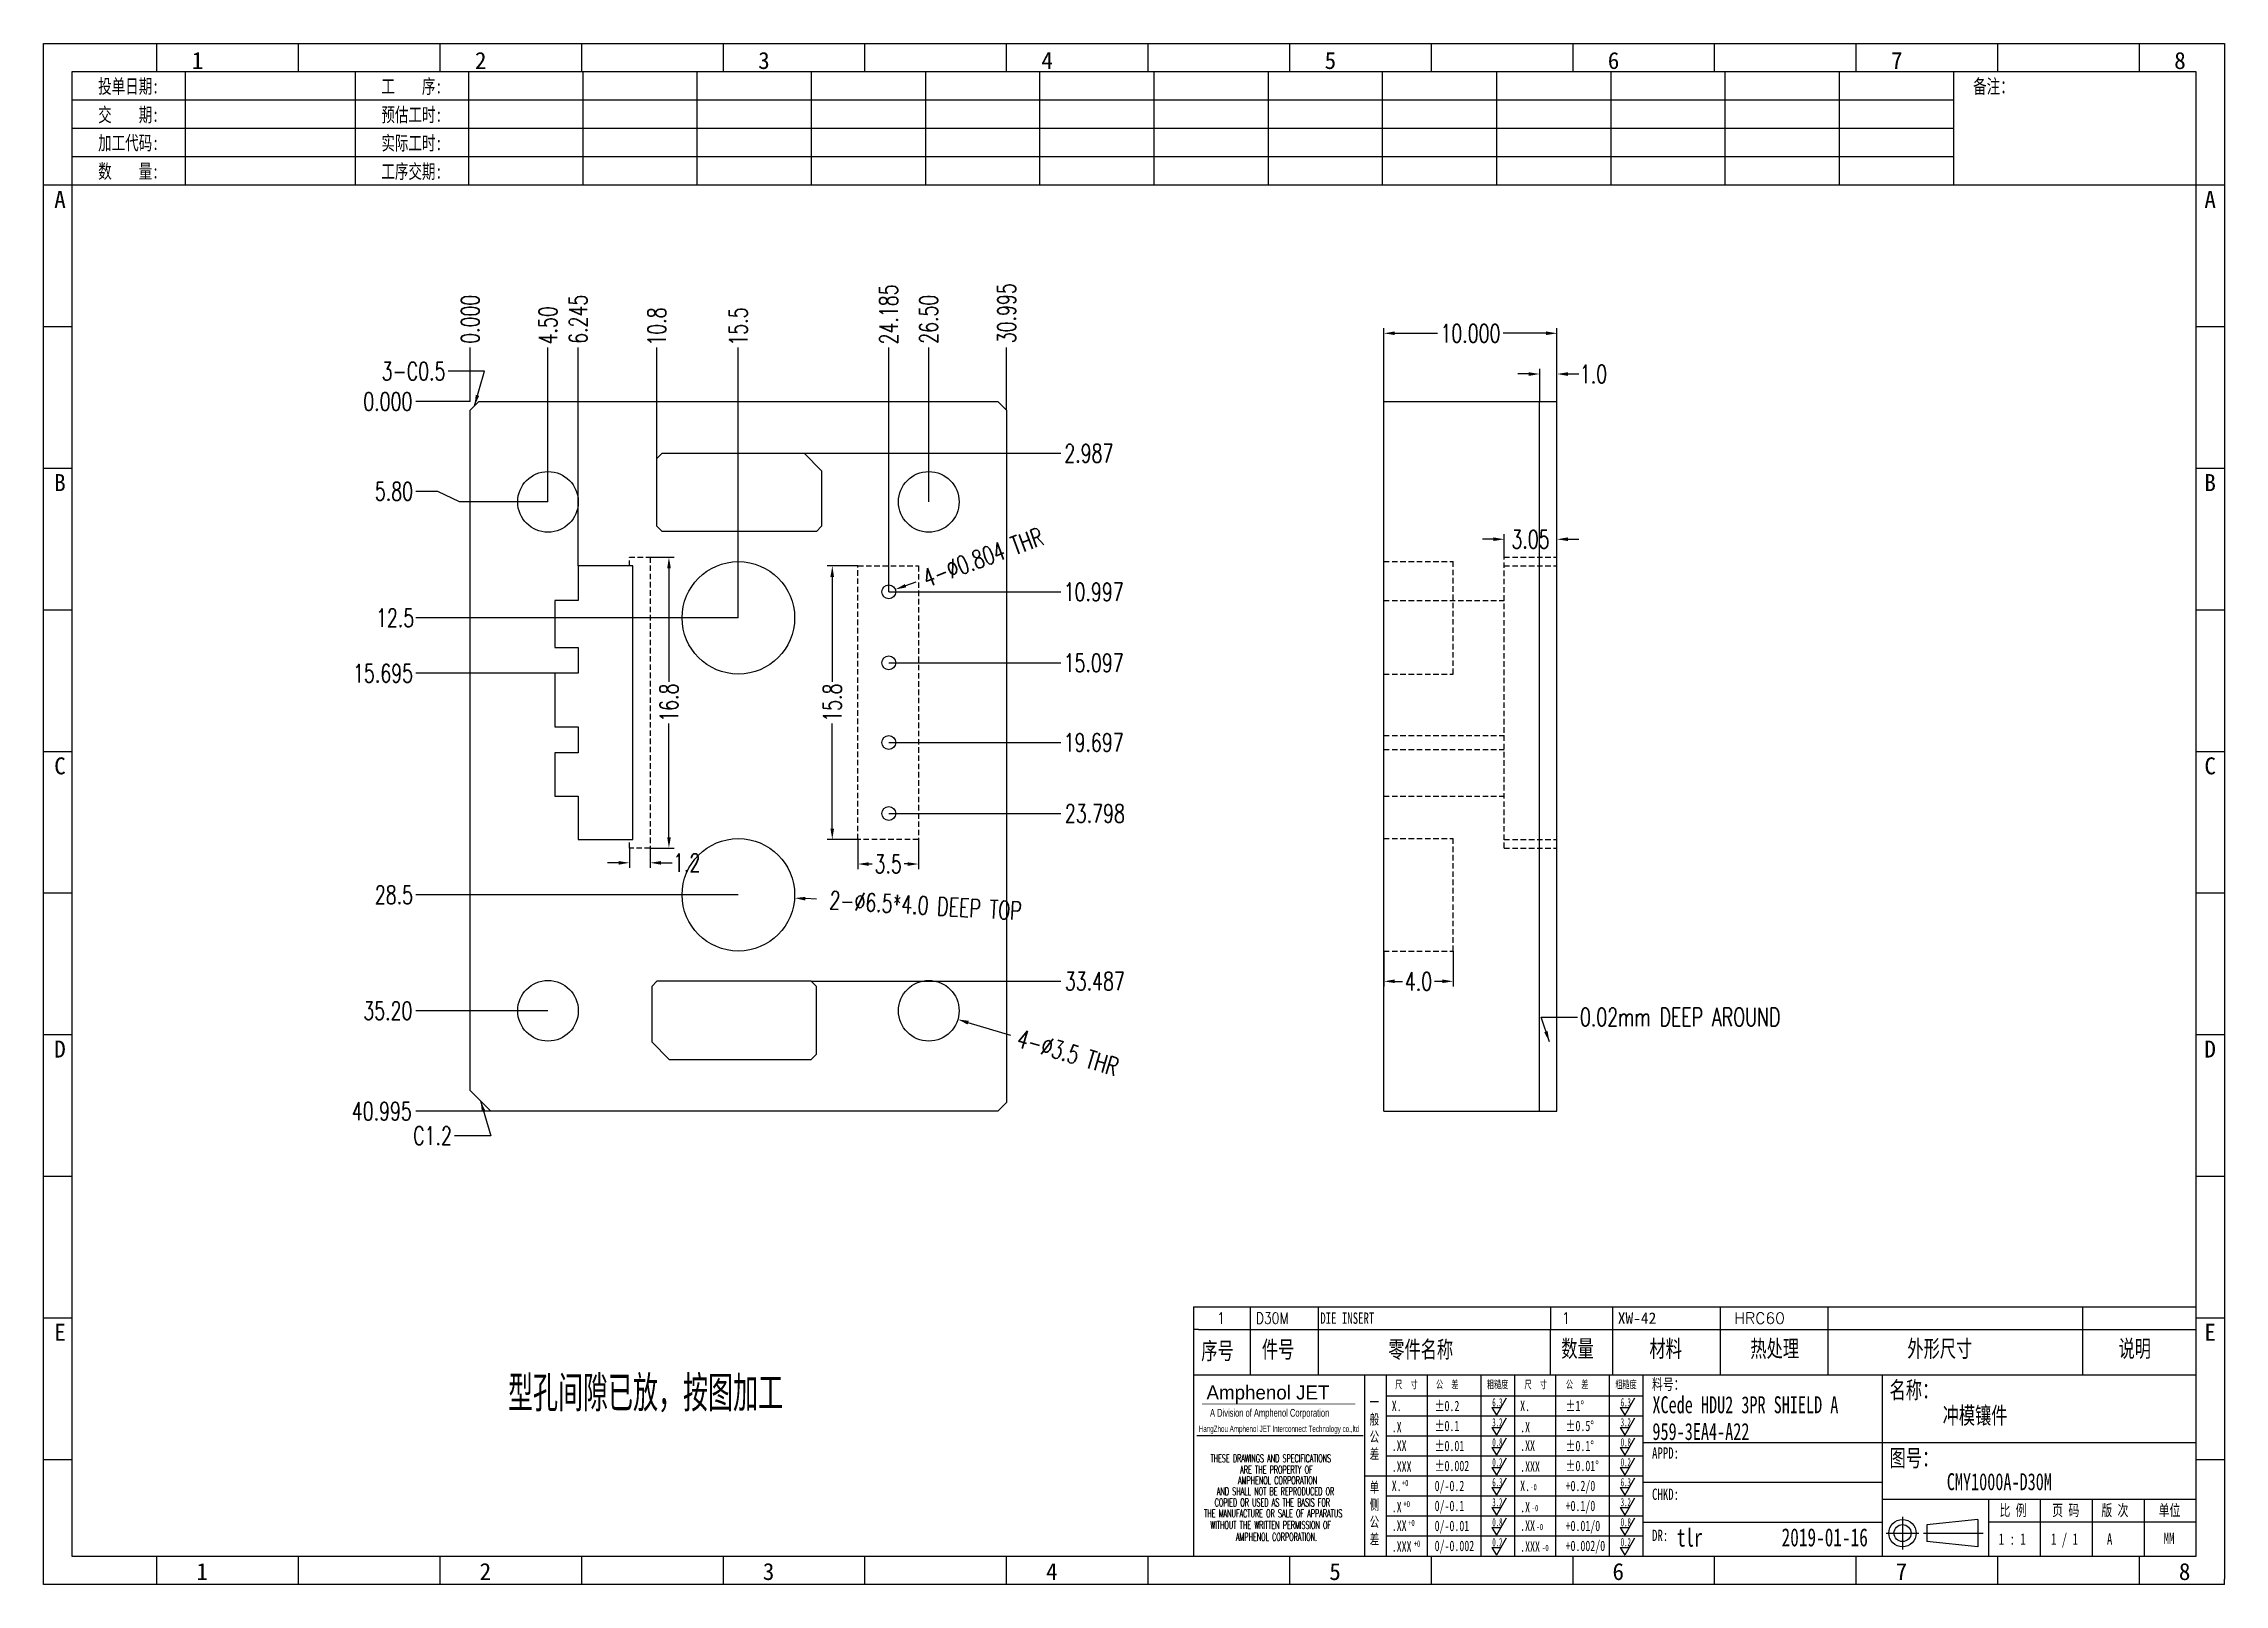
# Model space of a CAD drawing. Header units: millimetres. Extents: x -2852 to 5627, y -2271 to 1849.
# Drawn here: x -1594 to -1468, y -868.7 to -779.7 of the extents above; entities that cross this region are included whole.
import ezdxf
from ezdxf.enums import TextEntityAlignment as Align

# ---------------------------------------------------------------- set-up
doc = ezdxf.new("R2010")
doc.units = ezdxf.units.MM
doc.header["$PDSIZE"] = 3
doc.linetypes.add('DASHED2', pattern=[9.525, 6.35, -3.175])
for name, color, linetype in [('1', 7, 'Continuous'), ('11', 4, 'DASHED2'), ('41', 1, 'Continuous'), ('D03', 7, 'Continuous')]:
    doc.layers.add(name, color=color, linetype=linetype)
doc.styles.add('CH', font='仿宋_GB2312_0.ttf')
doc.styles.add('jet01', font='simplex.shx', dxfattribs={"width": 0.7, "bigfont": 'hztxt.shx'})
doc.styles.add('jet02', font='simplex.shx', dxfattribs={"width": 0.7})
doc.styles.add('SIMPLEX', font='SIMPLEX')
doc.styles.get("Standard").update_dxf_attribs({"font": '仿宋_GB2312_0.ttf', "width": 0.7})
doc.styles.add('TEXTSTYLE_1', font='TRIUMB.TTF')
doc.styles.add('TEXTSTYLE_2', font='TRIUM.TTF')
doc.styles.add('tk', font='', dxfattribs={"width": 0.7})
doc.styles.add('tk 2', font='仿宋_GB2312_0.ttf', dxfattribs={"width": 0.65})
doc.styles.add('tk 4', font='simplex.shx', dxfattribs={"width": 0.65, "bigfont": 'bigfont.shx'})
doc.styles.get('tk').set_extended_font_data('NSimSun')
doc.dimstyles.new('jet02', dxfattribs={"dimtxt": 3.5, "dimasz": 2.1, "dimexe": 1, "dimexo": 0, "dimgap": 0.5, "dimtad": 0, "dimtoh": 1, "dimdec": 3, "dimzin": 9, "dimdsep": 46, "dimtxsty": 'jet02', "dimcen": 0, "dimclrt": 256, "dimazin": 2, "dimtfac": 1, "dimtdec": 3, "dimtofl": 0, "dimtmove": 0, "dimatfit": 1, "dimfxl": 1, "dimarcsym": 0})

msp = doc.modelspace()

# ---------------------------------------------------------------- texts
at = {"layer": '1', "ltscale": 0.05, "style": 'jet01', "width": 0.7}
msp.add_text('型孔间隙已放，按图加工', height=2.064003, dxfattribs=at).set_placement((-1567.1256, -858.7388))
at = {"layer": '41', "ltscale": 0.05, "char_height": 1.05, "style": 'jet02'}
for s, insert, attachment_point in [('3-C0.5', (-1570.7416, -798.6395), 6), ('0.02mm DEEP AROUND', (-1505.1905, -835.9544), 4), ('C1.2', (-1570.3687, -842.8079), 6)]:
    msp.add_mtext(s, dxfattribs=dict(at, insert=insert, attachment_point=attachment_point))

# ---------------------------------------------------------------- blocks, each defined once
blk = doc.blocks.new('A3-N')
at = {"layer": '1', "color": 1}
for p, q in [((0, 0), (0, 296.73)), ((0, 296.73), (420, 296.73)), ((21.82, 291.27), (21.82, 296.73)), ((49.09, 291.27), (49.09, 296.73)), ((76.36, 291.27), (76.36, 296.73)), ((103.64, 291.27), (103.64, 296.73)), ((103.64, 291.27), (103.64, 296.73)), ((103.64, 291.27), (103.64, 296.73)), ((130.91, 291.27), (130.91, 296.73)), ((158.18, 291.27), (158.18, 296.73)), ((185.45, 291.27), (185.45, 296.73)), ((212.73, 291.27), (212.73, 296.73)), ((240, 291.27), (240, 296.73)), ((267.27, 291.27), (267.27, 296.73)), ((294.55, 291.27), (294.55, 296.73)), ((321.82, 291.27), (321.82, 296.73)), ((349.09, 291.27), (349.09, 296.73)), ((376.36, 291.27), (376.36, 296.73)), ((403.64, 291.27), (403.64, 296.73)), ((420, 296.73), (420, 1)), ((5.45, 269.45), (0, 269.45)), ((420, 269.45), (414.55, 269.45)), ((5.45, 242.18), (0, 242.18)), ((420, 242.18), (414.55, 242.18)), ((5.45, 214.91), (0, 214.91)), ((420, 214.91), (414.55, 214.91)), ((5.45, 187.64), (0, 187.64)), ((420, 187.64), (414.55, 187.64)), ((5.45, 160.36), (0, 160.36)), ((420, 160.36), (414.55, 160.36)), ((5.45, 133.09), (0, 133.09)), ((420, 133.09), (414.55, 133.09)), ((5.45, 105.82), (0, 105.82)), ((420, 105.82), (414.55, 105.82)), ((5.45, 78.55), (0, 78.55)), ((420, 78.55), (414.55, 78.55)), ((5.45, 51.27), (0, 51.27)), ((420, 51.27), (414.55, 51.27)), ((222.45, 49.09), (221.45, 49.09)), ((221.45, 49.09), (221.45, 40.36)), ((222.45, 49.09), (414.55, 49.09)), ((232.36, 49.09), (232.36, 40.36)), ((245.45, 49.09), (245.45, 40.36)), ((290.18, 49.09), (290.18, 40.36)), ((302.18, 49.09), (302.18, 40.36)), ((322.91, 49.09), (322.91, 40.36)), ((343.64, 49.09), (343.64, 40.36)), ((392.73, 40.36), (392.73, 49.09)), ((258.55, 40.36), (258.55, 5.44)), ((266.45, 40.36), (266.45, 5.44)), ((276.78, 40.36), (276.78, 5.45)), ((291.18, 40.36), (291.18, 5.45)), ((301.51, 40.37), (301.51, 5.46)), ((308.01, 40.36), (308.01, 5.45)), ((354.09, 40.36), (354.09, 5.45)), ((308.01, 32.39), (258.55, 32.39)), ((308.01, 28.54), (258.55, 28.54)), ((414.55, 27.27), (308.01, 27.27)), ((5.45, 24), (0, 24)), ((308.01, 24.69), (258.55, 24.69)), ((420, 24), (414.55, 24)), ((308.01, 16.99), (258.55, 16.99)), ((354.09, 19.63), (308.01, 19.63)), ((308.01, 13.14), (258.55, 13.14)), ((414.55, 16.36), (354.09, 16.36)), ((374.55, 16.36), (374.55, 5.45)), ((384.55, 16.36), (384.55, 5.45)), ((394.55, 16.36), (394.55, 5.45)), ((404.55, 16.36), (404.55, 5.45)), ((308.01, 9.29), (258.55, 9.29)), ((308.01, 11.99), (354.09, 11.99)), ((372.51, 12.49), (362.69, 11.5)), ((362.69, 11.5), (362.69, 8.23)), ((372.51, 12.49), (372.51, 7.25)), ((414.55, 12), (374.55, 12)), ((21.82, 0), (21.82, 5.45)), ((49.09, 0), (49.09, 5.45)), ((76.36, 0), (76.36, 5.45)), ((103.64, 0), (103.64, 5.45)), ((130.91, 0), (130.91, 5.45)), ((158.18, 0), (158.18, 5.45)), ((185.45, 0), (185.45, 5.45)), ((212.73, 0), (212.73, 5.45)), ((240, 0), (240, 5.45)), ((267.27, 0), (267.27, 5.45)), ((294.55, 0), (294.55, 5.45)), ((321.82, 0), (321.82, 5.45)), ((349.09, 0), (349.09, 5.45)), ((372.51, 7.25), (362.69, 8.23)), ((376.36, 0), (376.36, 5.45)), ((403.64, 0), (403.64, 5.45)), ((1, 0), (0, 0)), ((420, 0), (1, 0)), ((420, 0), (420, 1))]:
    blk.add_line(p, q, dxfattribs=at)
at = {"layer": '1'}
for p, q in [((414.55, 278.18), (414.55, 284.73)), ((221.45, 40.36), (221.45, 5.45)), ((221.45, 40.36), (414.55, 40.36)), ((221.45, 40.36), (414.55, 40.36)), ((254.41, 40.36), (254.41, 5.45)), ((283.28, 40.36), (283.28, 5.45)), ((308.01, 36.24), (258.55, 36.24)), ((222.08, 28.67), (254.12, 28.67)), ((308.01, 20.84), (254.41, 20.84))]:
    blk.add_line(p, q, dxfattribs=at)
at = {"layer": '1', "color": 1, "ltscale": 0.05}
for p, q in [((278.93, 34.04), (279.79, 32.56)), ((278.93, 34.04), (280.65, 34.04)), ((281.68, 35.84), (279.79, 32.56)), ((303.66, 34.05), (304.52, 32.56)), ((303.66, 34.05), (305.38, 34.05)), ((306.41, 35.84), (304.52, 32.56)), ((278.93, 30.19), (279.79, 28.71)), ((278.93, 30.19), (280.65, 30.19)), ((281.68, 31.99), (279.79, 28.71)), ((303.66, 30.2), (305.38, 30.2)), ((303.66, 30.2), (304.52, 28.71)), ((306.41, 31.99), (304.52, 28.71)), ((278.93, 26.34), (279.79, 24.86)), ((278.93, 26.34), (280.65, 26.34)), ((281.68, 28.14), (279.79, 24.86)), ((303.66, 26.35), (304.52, 24.86)), ((303.66, 26.35), (305.38, 26.35)), ((306.41, 28.14), (304.52, 24.86)), ((278.93, 22.49), (280.65, 22.49)), ((278.93, 22.49), (279.79, 21.01)), ((281.68, 24.29), (279.79, 21.01)), ((303.66, 22.5), (305.38, 22.5)), ((303.66, 22.5), (304.52, 21.01)), ((306.41, 24.29), (304.52, 21.01)), ((278.93, 18.66), (279.79, 17.17)), ((278.93, 18.66), (280.65, 18.66)), ((281.68, 20.45), (279.79, 17.17)), ((303.66, 18.66), (304.52, 17.18)), ((303.66, 18.66), (305.38, 18.66)), ((306.41, 20.46), (304.52, 17.18)), ((278.93, 14.81), (280.65, 14.81)), ((278.93, 14.81), (279.79, 13.32)), ((281.68, 16.6), (279.79, 13.32)), ((281.68, 12.75), (279.79, 9.47)), ((303.66, 14.81), (305.38, 14.81)), ((303.66, 14.81), (304.52, 13.33)), ((306.41, 16.61), (304.52, 13.33)), ((306.41, 12.76), (304.52, 9.48)), ((278.93, 10.96), (279.79, 9.47)), ((278.93, 10.96), (280.65, 10.96)), ((281.68, 8.9), (279.79, 5.62)), ((303.66, 10.96), (304.52, 9.48)), ((303.66, 10.96), (305.38, 10.96)), ((306.41, 8.91), (304.52, 5.63)), ((278.93, 7.11), (279.79, 5.62)), ((278.93, 7.11), (280.65, 7.11)), ((303.66, 7.11), (305.38, 7.11)), ((303.66, 7.11), (304.52, 5.63))]:
    blk.add_line(p, q, dxfattribs=at)
at = {"layer": '1', "color": 1, "ltscale": 0.1}
for p, q in [((358.01, 13.02), (358.01, 6.71)), ((354.86, 9.87), (361.17, 9.87)), ((362.03, 9.87), (373.54, 9.87))]:
    blk.add_line(p, q, dxfattribs=at)
at = {"layer": '1'}
blk.add_lwpolyline([(221.45, 5.45), (414.55, 5.45), (414.55, 291.27), (5.45, 291.27), (5.45, 5.45), (414.55, 5.45)], dxfattribs=at)
at = {"layer": '1', "color": 7, "linetype": 'Continuous', "const_width": 0.123}
blk.add_lwpolyline([(223.11, 34.74), (252.6, 34.76)], dxfattribs=at)
at = {"layer": '1', "color": 1}
for radius in [2.62, 1.64]:
    blk.add_circle((358.01, 9.87), radius, dxfattribs=at)
at = {"layer": '41'}
for p, q in [((27.27, 291.27), (27.27, 269.45)), ((60, 291.27), (60, 269.45)), ((81.82, 291.27), (81.82, 269.45)), ((103.82, 291.27), (103.82, 269.45)), ((125.82, 291.27), (125.82, 269.45)), ((147.82, 291.27), (147.82, 269.45)), ((169.82, 291.27), (169.82, 269.45)), ((191.82, 291.27), (191.82, 269.45)), ((213.82, 291.27), (213.82, 269.45)), ((235.82, 291.27), (235.82, 269.45)), ((257.82, 291.27), (257.82, 269.45)), ((279.82, 291.27), (279.82, 269.45)), ((301.82, 291.27), (301.82, 269.45)), ((323.82, 291.27), (323.82, 269.45)), ((345.82, 291.27), (345.82, 269.45)), ((367.82, 291.27), (367.82, 269.45)), ((367.82, 285.82), (5.45, 285.82)), ((367.82, 280.36), (5.45, 280.36)), ((367.82, 274.91), (5.45, 274.91)), ((414.55, 269.45), (5.45, 269.45))]:
    blk.add_line(p, q, dxfattribs=at)
at = {"layer": '1', "color": 1}
for s, p in [('1', (29.64, 295.11)), ('2', (84.18, 295.11)), ('3', (138.73, 295.11)), ('4', (193.27, 295.11)), ('5', (247.82, 295.11)), ('6', (302.36, 295.11)), ('7', (356.91, 295.11)), ('8', (411.45, 295.11)), ('1', (30.53, 4.11)), ('2', (85.08, 4.11)), ('3', (139.62, 4.11)), ('4', (194.17, 4.11)), ('5', (248.72, 4.11)), ('6', (303.26, 4.11)), ('7', (357.81, 4.11)), ('8', (412.35, 4.11))]:
    blk.add_text(s, height=3.27, dxfattribs=at).set_placement(p, align=Align.TOP_CENTER)
at = {"layer": '1', "style": 'tk', "width": 0.7}
for s, p in [('投单日期:', (16.36, 288.55)), ('工    序:', (70.91, 288.55)), ('备注：', (375.51, 288.55)), ('交    期:', (16.36, 283.09)), ('预估工时:', (70.91, 283.09)), ('加工代码:', (16.36, 277.64)), ('实际工时:', (70.91, 277.64)), ('数    量:', (16.36, 272.18)), ('工序交期:', (70.91, 272.18))]:
    blk.add_text(s, height=2.727, dxfattribs=at).set_placement(p, align=Align.MIDDLE)
at = {"layer": '1', "color": 1}
for s, p in [('A', (2.04, 268.36)), ('B', (2.04, 213.82)), ('C', (2.04, 159.27)), ('D', (2.04, 104.73)), ('E', (2.04, 50.18))]:
    blk.add_text(s, height=3.27, dxfattribs=at).set_placement(p, align=Align.TOP_LEFT)
for s, p in [('A', (418.37, 268.36)), ('B', (418.37, 213.82)), ('C', (418.37, 159.27)), ('D', (418.37, 104.73)), ('E', (418.37, 50.18))]:
    blk.add_text(s, height=3.27, dxfattribs=at).set_placement(p, align=Align.TOP_RIGHT)
at = {"layer": '1', "color": 1, "style": 'tk 2', "width": 0.7}
for s, height, p in [('序号', 3.273, (222.96, 43.34)), ('件号', 3.273, (234.62, 43.61)), ('零件名称', 3.273, (258.97, 43.61)), ('数量', 3.273, (292.3, 43.78)), ('材料', 3.273, (309.27, 43.78)), ('热处理', 3.273, (328.71, 43.78)), ('外形尺寸', 3.273, (358.94, 43.78)), ('说明', 3.273, (399.61, 43.78)), ('料号：', 2.182, (309.77, 37.46)), ('名称：', 3.273, (355.52, 35.79)), ('图号：', 3.273, (355.52, 22.7)), ('比 例', 2.182, (376.69, 13.18)), ('页 码', 2.182, (386.85, 13.18)), ('版 次', 2.182, (396.31, 13.18)), ('单位', 2.182, (407.35, 13.18))]:
    blk.add_text(s, height=height, dxfattribs=at).set_placement(p)
at = {"layer": '1', "color": 7, "linetype": 'Continuous', "style": 'TEXTSTYLE_1'}
blk.add_text('Amphenol JET', height=2.7, dxfattribs=at).set_placement((223.96, 35.61))
at = {"layer": '1', "color": 7, "linetype": 'Continuous'}
for s, height, style, width, p in [('A Division of Amphenol Corporation', 1.5, 'TEXTSTYLE_2', 0.7, (224.64, 32.29)), ('HangZhou Amphenol JET Interconnect Technology co.,ltd ', 1.2, 'TEXTSTYLE_2', 0.6, (222.47, 29.36)), ('THESE DRAWINGS AND SPECIFICATIONS', 1.5, 'tk 4', 0.6, (224.73, 23.52)), ('ARE THE PROPERTY OF', 1.5, 'tk 4', 0.6, (230.45, 21.35)), ('AND SHALL NOT BE REPRODUCED OR', 1.5, 'tk 4', 0.6, (225.95, 17.17)), ('AMPHENOL CORPORATION', 1.5, 'tk 4', 0.6, (230.04, 19.27)), ('THE MANUFACTURE OR SALE OF APPARATUS', 1.5, 'tk 4', 0.6, (223.5, 12.92)), ('COPIED OR USED AS THE BASIS FOR', 1.5, 'tk 4', 0.6, (225.54, 15.02)), ('WITHOUT THE WRITTEN PERMISSION OF', 1.5, 'tk 4', 0.6, (224.73, 10.67)), ('AMPHENOL CORPORATION.', 1.5, 'tk 4', 0.6, (229.63, 8.4))]:
    blk.add_text(s, height=height, dxfattribs=dict(at, style=style, width=width)).set_placement(p)
at = {"layer": '1', "color": 1, "style": 'tk 2', "width": 0.7}
for s, p in [('X.', (259.64, 34.37)), ('%%P0.2', (267.9, 34.37)), ('X.', (284.37, 34.37)), ('%%P1%%D', (293.12, 34.37)), ('.X', (259.64, 30.28)), ('%%P0.1', (267.9, 30.52)), ('.X', (284.37, 30.28)), ('%%P0.5%%D', (293.12, 30.52)), ('.XX', (259.64, 26.71)), ('%%P0.01', (267.9, 26.67)), ('.XX', (284.37, 26.71)), ('%%P0.1%%D', (293.12, 26.67)), ('.XXX', (259.64, 22.68)), ('%%P0.002', (267.9, 22.82)), ('.XXX', (284.37, 22.68)), ('%%P0.01%%D', (293.12, 22.82)), ('X.', (259.64, 18.97)), ('0/-0.2', (267.9, 18.97)), ('X.', (284.37, 18.97)), ('+0.2/0', (293.12, 18.97)), ('.X', (259.64, 14.88)), ('0/-0.1', (267.9, 15.12)), ('.X', (284.37, 14.88)), ('+0.1/0', (293.12, 15.12)), ('.XX', (259.64, 11.31)), ('0/-0.01', (267.9, 11.27)), ('0/-0.002', (267.9, 7.42)), ('.XX', (284.37, 11.31)), ('+0.01/0', (293.12, 11.27)), ('+0.002/0', (293.12, 7.42)), ('.XXX', (259.64, 7.28)), ('.XXX', (284.37, 7.28))]:
    blk.add_text(s, height=2, dxfattribs=at).set_placement(p, align=Align.MIDDLE_LEFT)
at = {"layer": '1', "color": 1, "ltscale": 0.05, "style": 'tk 2', "width": 0.5}
for s, p in [('6.3', (279.01, 34.26)), ('6.3', (303.74, 34.27)), ('3.2', (279.01, 30.41)), ('3.2', (303.74, 30.42)), ('0.8', (279.01, 26.56)), ('0.8', (303.74, 26.57)), ('0.2', (279.01, 22.71)), ('0.2', (303.74, 22.72)), ('6.3', (279.01, 18.87)), ('6.3', (303.74, 18.88)), ('3.2', (279.01, 15.02)), ('0.8', (279.01, 11.17)), ('3.2', (303.74, 15.03)), ('0.8', (303.74, 11.18)), ('0.2', (279.01, 7.32)), ('0.2', (303.74, 7.33))]:
    blk.add_text(s, height=1.6, dxfattribs=at).set_placement(p)
at = {"layer": '1', "style": 'tk 2', "width": 0.7}
for s, p in [('APPD:', (309.77, 24.21)), ('CHKD:', (309.77, 16.27)), ('DR:', (309.77, 8.35))]:
    blk.add_text(s, height=2.182, dxfattribs=at).set_placement(p)
at = {"layer": '1', "color": 7, "style": 'tk 2', "width": 0.7}
blk.add_text('MM', height=2.182, dxfattribs=at).set_placement((408.31, 7.75))
at = {"layer": '1', "color": 1, "ltscale": 0.05, "char_height": 1.5, "width": 6.3627, "attachment_point": 1, "style": 'tk 2'}
for s, insert in [('尺  寸', (260.31, 39.25)), ('公  差', (268.17, 39.25)), ('粗糙度', (277.98, 39.25)), ('尺  寸', (285.2, 39.25)), ('公  差', (293.18, 39.25)), ('粗糙度', (302.71, 39.26))]:
    blk.add_mtext(s, dxfattribs=dict(at, insert=insert))
at = {"layer": '1', "ltscale": 0.05, "char_height": 2, "width": 2.5195, "attachment_point": 1, "style": 'tk 2'}
for s, insert in [('一般公差', (255.39, 36.11)), ('单侧公差', (255.39, 19.71))]:
    blk.add_mtext(s, dxfattribs=dict(at, insert=insert))
at = {"layer": '1', "color": 1, "ltscale": 0.05, "char_height": 1.2, "width": 5.1396, "attachment_point": 1, "line_spacing_factor": 0.8, "style": 'tk 2'}
for s, insert in [('+0', (261.58, 20.13)), ('-0', (286.31, 19.33)), ('+0', (261.88, 16.09)), ('-0', (286.61, 15.29)), ('+0', (262.79, 12.45)), ('+0', (263.87, 8.44)), ('-0', (287.51, 11.65)), ('-0', (288.59, 7.64))]:
    blk.add_mtext(s, dxfattribs=dict(at, insert=insert))
at = {"layer": '1', "style": 'tk 2', "width": 0.7}
for tag, p in [('PATR-NO1', (309.84, 32.96)), ('TITLE', (365.74, 30.9)), ('PATR-NO2', (309.84, 27.81)), ('DWG-NO:', (366.54, 18.14))]:
    blk.add_attdef(tag, p, '', height=3.27, dxfattribs=at)
at = {"layer": '1', "color": 1, "style": 'tk 2', "width": 0.7}
for tag, p in [('DRAW', (314.55, 7.27)), ('DATE', (334.72, 7.32))]:
    blk.add_attdef(tag, p, '', height=3.49, dxfattribs=at)
at = {"layer": '1', "style": 'tk 2', "width": 0.7}
for tag, p in [('SCALE', (376.55, 8.73)), ('SHEET', (386.6, 8.72)), ('REV', (397.38, 8.73))]:
    blk.add_attdef(tag, text='', height=2.18, dxfattribs=at).set_placement(p, align=Align.MIDDLE_LEFT)
blk = doc.blocks.new('FB3')
at = {"layer": '1', "color": 1}
for p, q in [((0, 4.36), (193.09, 4.36)), ((0, 4.36), (0, 0)), ((10.91, 4.36), (10.91, 0)), ((24, 4.36), (24, 0)), ((68.73, 4.36), (68.73, 0)), ((80.73, 4.36), (80.73, 0)), ((101.45, 4.36), (101.45, 0)), ((122.18, 4.36), (122.18, 0)), ((171.27, 0), (171.27, 4.36))]:
    blk.add_line(p, q, dxfattribs=at)
at = {"layer": '1'}
for tag, style, p in [('ITEM', 'SIMPLEX', (4.36, 2.18)), ('PARTNO', 'SIMPLEX', (12, 2.18)), ('QTY', 'SIMPLEX', (74.18, 2.18)), ('MATL', 'CH', (81.72, 2.18)), ('FINISH', 'SIMPLEX', (104.17, 2.18)), ('SPEC', 'SIMPLEX', (130.91, 2.18)), ('REMARK', 'SIMPLEX', (174.06, 2.18))]:
    blk.add_attdef(tag, text='', height=2.18, dxfattribs=dict(at, style=style)).set_placement(p, align=Align.MIDDLE_LEFT)
at = {"layer": '1', "style": 'tk', "width": 0.7}
blk.add_attdef('DIE', text='', height=2.18, dxfattribs=at).set_placement((24.43, 2.18), align=Align.MIDDLE_LEFT)
blk = doc.blocks.new('*D1660')
at = {"layer": '41', "ltscale": 0.05}
blk.add_line((-654.1, -3252.82), (-657.24, -3252.82), dxfattribs=at)
at = {"layer": 'Defpoints', "color": 0, "ltscale": 0.05}
for p in [(-657.24, -3252.82), (-654.1, -3252.82), (-654.1, -3252.82)]:
    blk.add_point(p, dxfattribs=at)
at = {"layer": '41', "ltscale": 0.05, "insert": (-658.86, -3252.82), "char_height": 1.05, "attachment_point": 5, "style": 'jet02'}
blk.add_mtext('0.000', dxfattribs=at)
blk = doc.blocks.new('*D1661')
at = {"layer": '41', "ltscale": 0.05}
blk.add_line((-652.9, -3293.82), (-657.24, -3293.82), dxfattribs=at)
at = {"layer": 'Defpoints', "color": 0, "ltscale": 0.05}
for p in [(-654.1, -3252.82), (-657.24, -3293.82), (-652.9, -3293.82)]:
    blk.add_point(p, dxfattribs=at)
at = {"layer": '41', "ltscale": 0.05, "insert": (-659.21, -3293.82), "char_height": 1.05, "attachment_point": 5, "style": 'jet02'}
blk.add_mtext('40.995', dxfattribs=at)
blk = doc.blocks.new('*D1662')
at = {"layer": '41', "ltscale": 0.05}
blk.add_line((-649.61, -3288.02), (-657.24, -3288.02), dxfattribs=at)
at = {"layer": 'Defpoints', "color": 0, "ltscale": 0.05}
for p in [(-654.1, -3252.82), (-657.24, -3288.02), (-649.61, -3288.02)]:
    blk.add_point(p, dxfattribs=at)
at = {"layer": '41', "ltscale": 0.05, "insert": (-658.86, -3288.02), "char_height": 1.05, "attachment_point": 5, "style": 'jet02'}
blk.add_mtext('35.20', dxfattribs=at)
blk = doc.blocks.new('*D1663')
at = {"layer": '41', "ltscale": 0.05}
blk.add_line((-638.61, -3281.32), (-657.24, -3281.32), dxfattribs=at)
at = {"layer": 'Defpoints', "color": 0, "ltscale": 0.05}
for p in [(-654.1, -3252.82), (-657.24, -3281.32), (-638.61, -3281.32)]:
    blk.add_point(p, dxfattribs=at)
at = {"layer": '41', "ltscale": 0.05, "insert": (-658.51, -3281.32), "char_height": 1.05, "attachment_point": 5, "style": 'jet02'}
blk.add_mtext('28.5', dxfattribs=at)
blk = doc.blocks.new('*D1664')
at = {"layer": '41', "ltscale": 0.05}
blk.add_line((-638.61, -3265.32), (-657.24, -3265.32), dxfattribs=at)
at = {"layer": 'Defpoints', "color": 0, "ltscale": 0.05}
for p in [(-654.1, -3252.82), (-657.24, -3265.32), (-638.61, -3265.32)]:
    blk.add_point(p, dxfattribs=at)
at = {"layer": '41', "ltscale": 0.05, "insert": (-658.44, -3265.32), "char_height": 1.05, "attachment_point": 5, "style": 'jet02'}
blk.add_mtext('12.5', dxfattribs=at)
blk = doc.blocks.new('*D1665')
at = {"layer": '41', "ltscale": 0.05}
for p, q in [((-655.98, -3258.01), (-657.24, -3258.01)), ((-654.72, -3258.62), (-655.98, -3258.01)), ((-649.61, -3258.62), (-654.72, -3258.62))]:
    blk.add_line(p, q, dxfattribs=at)
at = {"layer": 'Defpoints', "color": 0, "ltscale": 0.05}
for p in [(-654.1, -3252.82), (-657.24, -3258.01), (-649.61, -3258.62)]:
    blk.add_point(p, dxfattribs=at)
at = {"layer": '41', "ltscale": 0.05, "insert": (-658.51, -3258.01), "char_height": 1.05, "attachment_point": 5, "style": 'jet02'}
blk.add_mtext('5.80', dxfattribs=at)
blk = doc.blocks.new('*D1666')
at = {"layer": '41', "ltscale": 0.05}
blk.add_line((-629.92, -3276.62), (-619.98, -3276.62), dxfattribs=at)
at = {"layer": 'Defpoints', "color": 0, "ltscale": 0.05}
for p in [(-654.1, -3252.82), (-629.92, -3276.62), (-619.98, -3276.62)]:
    blk.add_point(p, dxfattribs=at)
at = {"layer": '41', "ltscale": 0.05, "insert": (-618.01, -3276.62), "char_height": 1.05, "attachment_point": 5, "style": 'jet02'}
blk.add_mtext('23.798', dxfattribs=at)
blk = doc.blocks.new('*D1667')
at = {"layer": '41', "ltscale": 0.05}
blk.add_line((-629.92, -3272.52), (-619.98, -3272.52), dxfattribs=at)
at = {"layer": 'Defpoints', "color": 0, "ltscale": 0.05}
for p in [(-654.1, -3252.82), (-629.92, -3272.52), (-619.98, -3272.52)]:
    blk.add_point(p, dxfattribs=at)
at = {"layer": '41', "ltscale": 0.05, "insert": (-618.08, -3272.52), "char_height": 1.05, "attachment_point": 5, "style": 'jet02'}
blk.add_mtext('19.697', dxfattribs=at)
blk = doc.blocks.new('*D1668')
at = {"layer": '41', "ltscale": 0.05}
blk.add_line((-629.92, -3267.92), (-619.98, -3267.92), dxfattribs=at)
at = {"layer": 'Defpoints', "color": 0, "ltscale": 0.05}
for p in [(-654.1, -3252.82), (-629.92, -3267.92), (-619.98, -3267.92)]:
    blk.add_point(p, dxfattribs=at)
at = {"layer": '41', "ltscale": 0.05, "insert": (-618.08, -3267.92), "char_height": 1.05, "attachment_point": 5, "style": 'jet02'}
blk.add_mtext('15.097', dxfattribs=at)
blk = doc.blocks.new('*D1669')
at = {"layer": '41', "ltscale": 0.05}
blk.add_line((-629.92, -3263.82), (-619.98, -3263.82), dxfattribs=at)
at = {"layer": 'Defpoints', "color": 0, "ltscale": 0.05}
for p in [(-654.1, -3252.82), (-629.92, -3263.82), (-619.98, -3263.82)]:
    blk.add_point(p, dxfattribs=at)
at = {"layer": '41', "ltscale": 0.05, "insert": (-618.08, -3263.82), "char_height": 1.05, "attachment_point": 5, "style": 'jet02'}
blk.add_mtext('10.997', dxfattribs=at)
blk = doc.blocks.new('*D1670')
at = {"layer": '41', "ltscale": 0.05}
blk.add_line((-654.1, -3252.82), (-654.1, -3249.69), dxfattribs=at)
at = {"layer": 'Defpoints', "color": 0, "ltscale": 0.05}
for p in [(-654.1, -3249.69), (-654.1, -3252.82), (-654.1, -3252.82)]:
    blk.add_point(p, dxfattribs=at)
at = {"layer": '41', "ltscale": 0.05, "insert": (-654.1, -3248.07), "char_height": 1.05, "attachment_point": 5, "rotation": 90, "style": 'jet02'}
blk.add_mtext('0.000', dxfattribs=at)
blk = doc.blocks.new('*D1671')
at = {"layer": '41', "ltscale": 0.05}
blk.add_line((-649.61, -3258.62), (-649.61, -3249.69), dxfattribs=at)
at = {"layer": 'Defpoints', "color": 0, "ltscale": 0.05}
for p in [(-649.61, -3249.69), (-654.1, -3252.82), (-649.61, -3258.62)]:
    blk.add_point(p, dxfattribs=at)
at = {"layer": '41', "ltscale": 0.05, "insert": (-649.61, -3248.42), "char_height": 1.05, "attachment_point": 5, "rotation": 90, "style": 'jet02'}
blk.add_mtext('4.50', dxfattribs=at)
blk = doc.blocks.new('*D1672')
at = {"layer": '41', "ltscale": 0.05}
blk.add_line((-638.61, -3265.32), (-638.61, -3249.69), dxfattribs=at)
at = {"layer": 'Defpoints', "color": 0, "ltscale": 0.05}
for p in [(-638.61, -3249.69), (-654.1, -3252.82), (-638.61, -3265.32)]:
    blk.add_point(p, dxfattribs=at)
at = {"layer": '41', "ltscale": 0.05, "insert": (-638.61, -3248.49), "char_height": 1.05, "attachment_point": 5, "rotation": 90, "style": 'jet02'}
blk.add_mtext('15.5', dxfattribs=at)
blk = doc.blocks.new('*D1673')
at = {"layer": '41', "ltscale": 0.05}
blk.add_line((-629.92, -3263.82), (-629.92, -3249.69), dxfattribs=at)
at = {"layer": 'Defpoints', "color": 0, "ltscale": 0.05}
for p in [(-629.92, -3249.69), (-654.1, -3252.82), (-629.92, -3263.82)]:
    blk.add_point(p, dxfattribs=at)
at = {"layer": '41', "ltscale": 0.05, "insert": (-629.92, -3247.79), "char_height": 1.05, "attachment_point": 5, "rotation": 90, "style": 'jet02'}
blk.add_mtext('24.185', dxfattribs=at)
blk = doc.blocks.new('*D1674')
at = {"layer": '41', "ltscale": 0.05}
blk.add_line((-627.61, -3258.62), (-627.61, -3249.69), dxfattribs=at)
at = {"layer": 'Defpoints', "color": 0, "ltscale": 0.05}
for p in [(-627.61, -3249.69), (-654.1, -3252.82), (-627.61, -3258.62)]:
    blk.add_point(p, dxfattribs=at)
at = {"layer": '41', "ltscale": 0.05, "insert": (-627.61, -3248.07), "char_height": 1.05, "attachment_point": 5, "rotation": 90, "style": 'jet02'}
blk.add_mtext('26.50', dxfattribs=at)
blk = doc.blocks.new('*D1675')
at = {"layer": '41', "ltscale": 0.05}
blk.add_line((-623.11, -3253.32), (-623.11, -3249.69), dxfattribs=at)
at = {"layer": 'Defpoints', "color": 0, "ltscale": 0.05}
for p in [(-623.11, -3249.69), (-654.1, -3252.82), (-623.11, -3253.32)]:
    blk.add_point(p, dxfattribs=at)
at = {"layer": '41', "ltscale": 0.05, "insert": (-623.11, -3247.72), "char_height": 1.05, "attachment_point": 5, "rotation": 90, "style": 'jet02'}
blk.add_mtext('30.995', dxfattribs=at)
blk = doc.blocks.new('*D1676')
at = {"layer": '41', "ltscale": 0.05}
blk.add_line((-649.21, -3268.52), (-657.24, -3268.52), dxfattribs=at)
at = {"layer": 'Defpoints', "color": 0, "ltscale": 0.05}
for p in [(-654.1, -3252.82), (-657.24, -3268.52), (-649.21, -3268.52)]:
    blk.add_point(p, dxfattribs=at)
at = {"layer": '41', "ltscale": 0.05, "insert": (-659.14, -3268.52), "char_height": 1.05, "attachment_point": 5, "style": 'jet02'}
blk.add_mtext('15.695', dxfattribs=at)
blk = doc.blocks.new('*D1677')
at = {"layer": '41', "ltscale": 0.05}
blk.add_line((-647.86, -3262.32), (-647.86, -3249.69), dxfattribs=at)
at = {"layer": 'Defpoints', "color": 0, "ltscale": 0.05}
for p in [(-647.86, -3249.69), (-654.1, -3252.82), (-647.86, -3262.32)]:
    blk.add_point(p, dxfattribs=at)
at = {"layer": '41', "ltscale": 0.05, "insert": (-647.86, -3248.07), "char_height": 1.05, "attachment_point": 5, "rotation": 90, "style": 'jet02'}
blk.add_mtext('6.245', dxfattribs=at)
blk = doc.blocks.new('*D1678')
at = {"layer": '41', "ltscale": 0.05}
blk.add_line((-643.32, -3256.12), (-643.32, -3249.69), dxfattribs=at)
at = {"layer": 'Defpoints', "color": 0, "ltscale": 0.05}
for p in [(-643.32, -3249.69), (-654.1, -3252.82), (-643.32, -3256.12)]:
    blk.add_point(p, dxfattribs=at)
at = {"layer": '41', "ltscale": 0.05, "insert": (-643.32, -3248.49), "char_height": 1.05, "attachment_point": 5, "rotation": 90, "style": 'jet02'}
blk.add_mtext('10.8', dxfattribs=at)
blk = doc.blocks.new('*D1679')
at = {"layer": '41', "ltscale": 0.05}
blk.add_line((-634.4, -3286.31), (-619.98, -3286.31), dxfattribs=at)
at = {"layer": 'Defpoints', "color": 0, "ltscale": 0.05}
for p in [(-654.1, -3252.82), (-634.4, -3286.31), (-619.98, -3286.31)]:
    blk.add_point(p, dxfattribs=at)
at = {"layer": '41', "ltscale": 0.05, "insert": (-618.01, -3286.31), "char_height": 1.05, "attachment_point": 5, "style": 'jet02'}
blk.add_mtext('33.487', dxfattribs=at)
blk = doc.blocks.new('*D1680')
at = {"layer": '41', "ltscale": 0.05}
blk.add_line((-634.8, -3255.81), (-619.98, -3255.81), dxfattribs=at)
at = {"layer": 'Defpoints', "color": 0, "ltscale": 0.05}
for p in [(-654.1, -3252.82), (-634.8, -3255.81), (-619.98, -3255.81)]:
    blk.add_point(p, dxfattribs=at)
at = {"layer": '41', "ltscale": 0.05, "insert": (-618.36, -3255.81), "char_height": 1.05, "attachment_point": 5, "style": 'jet02'}
blk.add_mtext('2.987', dxfattribs=at)
blk = doc.blocks.new('*D1681')
at = {"layer": '41', "ltscale": 0.05}
for p, q in [((-643.7, -3261.82), (-642.32, -3261.82)), ((-642.62, -3262.45), (-642.62, -3269.02)), ((-642.62, -3277.99), (-642.62, -3271.42)), ((-643.7, -3278.62), (-642.32, -3278.62))]:
    blk.add_line(p, q, dxfattribs=at)
for points in [[(-642.72, -3262.45), (-642.51, -3262.45), (-642.62, -3261.82)], [(-642.72, -3277.99), (-642.51, -3277.99), (-642.62, -3278.62)]]:
    blk.add_solid(points, dxfattribs=at)
at = {"layer": 'Defpoints', "color": 0, "ltscale": 0.05}
for p in [(-643.7, -3261.82), (-642.62, -3261.82), (-643.7, -3278.62)]:
    blk.add_point(p, dxfattribs=at)
at = {"layer": '41', "ltscale": 0.05, "insert": (-642.62, -3270.22), "char_height": 1.05, "attachment_point": 5, "rotation": 90, "style": 'jet02'}
blk.add_mtext('16.8', dxfattribs=at)
blk = doc.blocks.new('*D1682')
at = {"layer": '41', "ltscale": 0.05}
for p, q in [((-631.7, -3262.32), (-633.48, -3262.32)), ((-633.18, -3262.95), (-633.18, -3269.02)), ((-633.18, -3277.49), (-633.18, -3271.42)), ((-631.7, -3278.12), (-633.48, -3278.12))]:
    blk.add_line(p, q, dxfattribs=at)
for points in [[(-633.29, -3262.95), (-633.08, -3262.95), (-633.18, -3262.32)], [(-633.29, -3277.49), (-633.08, -3277.49), (-633.18, -3278.12)]]:
    blk.add_solid(points, dxfattribs=at)
at = {"layer": 'Defpoints', "color": 0, "ltscale": 0.05}
for p in [(-633.18, -3262.32), (-631.7, -3262.32), (-631.7, -3278.12)]:
    blk.add_point(p, dxfattribs=at)
at = {"layer": '41', "ltscale": 0.05, "insert": (-633.18, -3270.22), "char_height": 1.05, "attachment_point": 5, "rotation": 90, "style": 'jet02'}
blk.add_mtext('15.8', dxfattribs=at)
blk = doc.blocks.new('*D1683')
at = {"layer": '41', "ltscale": 0.05}
for p, q in [((-631.7, -3278.12), (-631.7, -3279.84)), ((-628.2, -3278.12), (-628.2, -3279.84)), ((-631.07, -3279.54), (-630.87, -3279.54)), ((-628.83, -3279.54), (-629.03, -3279.54))]:
    blk.add_line(p, q, dxfattribs=at)
for points in [[(-631.07, -3279.44), (-631.07, -3279.65), (-631.7, -3279.54)], [(-628.83, -3279.44), (-628.83, -3279.65), (-628.2, -3279.54)]]:
    blk.add_solid(points, dxfattribs=at)
at = {"layer": 'Defpoints', "color": 0, "ltscale": 0.05}
for p in [(-631.7, -3278.12), (-628.2, -3278.12), (-628.2, -3279.54)]:
    blk.add_point(p, dxfattribs=at)
at = {"layer": '41', "ltscale": 0.05, "insert": (-629.95, -3279.54), "char_height": 1.05, "attachment_point": 5, "style": 'jet02'}
blk.add_mtext('3.5', dxfattribs=at)
blk = doc.blocks.new('*D1684')
at = {"layer": '41', "ltscale": 0.05}
for p, q in [((-645.53, -3279.47), (-646.16, -3279.47)), ((-644.9, -3278.62), (-644.9, -3279.77)), ((-643.7, -3278.62), (-643.7, -3279.77)), ((-643.07, -3279.47), (-642.44, -3279.47))]:
    blk.add_line(p, q, dxfattribs=at)
for points in [[(-645.53, -3279.37), (-645.53, -3279.58), (-644.9, -3279.47)], [(-643.07, -3279.37), (-643.07, -3279.58), (-643.7, -3279.47)]]:
    blk.add_solid(points, dxfattribs=at)
at = {"layer": 'Defpoints', "color": 0, "ltscale": 0.05}
for p in [(-644.9, -3278.62), (-643.7, -3278.62), (-643.7, -3279.47)]:
    blk.add_point(p, dxfattribs=at)
at = {"layer": '41', "ltscale": 0.05, "insert": (-641.59, -3279.47), "char_height": 1.05, "attachment_point": 5, "style": 'jet02'}
blk.add_mtext('1.2', dxfattribs=at)
blk = doc.blocks.new('*D1685')
at = {"layer": '41', "ltscale": 0.05}
blk.add_line((-628.36, -3263.25), (-628.95, -3263.46), dxfattribs=at)
blk.add_solid([(-628.99, -3263.37), (-628.91, -3263.56), (-629.54, -3263.68)], dxfattribs=at)
at = {"layer": 'Defpoints', "color": 0, "ltscale": 0.05}
for p in [(-630.3, -3263.96), (-629.54, -3263.68)]:
    blk.add_point(p, dxfattribs=at)
at = {"layer": '41', "ltscale": 0.05, "insert": (-624.47, -3261.82), "char_height": 1.05, "attachment_point": 5, "rotation": 20.153, "style": 'jet02'}
blk.add_mtext('4-∅0.804{\\C1; THR}', dxfattribs=at)
blk = doc.blocks.new('*D1686')
at = {"layer": '41', "ltscale": 0.05}
blk.add_line((-622.87, -3289.45), (-625.33, -3288.71), dxfattribs=at)
blk.add_solid([(-625.3, -3288.6), (-625.36, -3288.81), (-625.93, -3288.52)], dxfattribs=at)
at = {"layer": 'Defpoints', "color": 0, "ltscale": 0.05}
for p in [(-629.28, -3287.52), (-625.93, -3288.52)]:
    blk.add_point(p, dxfattribs=at)
at = {"layer": '41', "ltscale": 0.05, "insert": (-619.57, -3290.44), "char_height": 1.05, "attachment_point": 5, "rotation": 343.2572, "style": 'jet02'}
blk.add_mtext('4-∅3.5{\\C1; THR}', dxfattribs=at)
blk = doc.blocks.new('*D1687')
at = {"layer": '41', "ltscale": 0.05}
blk.add_line((-634.1, -3281.58), (-634.73, -3281.54), dxfattribs=at)
blk.add_solid([(-634.73, -3281.44), (-634.74, -3281.65), (-635.36, -3281.51)], dxfattribs=at)
at = {"layer": 'Defpoints', "color": 0, "ltscale": 0.05}
for p in [(-641.85, -3281.13), (-635.36, -3281.51)]:
    blk.add_point(p, dxfattribs=at)
at = {"layer": '41', "ltscale": 0.05, "insert": (-627.79, -3281.94), "char_height": 1.05, "attachment_point": 5, "rotation": 356.7298, "style": 'jet02'}
blk.add_mtext('2-∅6.5*4.0 DEEP TOP', dxfattribs=at)
blk = doc.blocks.new('*D1688')
at = {"layer": '41', "ltscale": 0.05}
for p, q in [((-601.31, -3284.57), (-601.31, -3286.62)), ((-597.31, -3284.57), (-597.31, -3286.62)), ((-600.68, -3286.32), (-600.23, -3286.32)), ((-597.94, -3286.32), (-598.39, -3286.32))]:
    blk.add_line(p, q, dxfattribs=at)
for points in [[(-600.68, -3286.21), (-600.68, -3286.42), (-601.31, -3286.32)], [(-597.94, -3286.21), (-597.94, -3286.42), (-597.31, -3286.32)]]:
    blk.add_solid(points, dxfattribs=at)
at = {"layer": 'Defpoints', "color": 0, "ltscale": 0.05}
for p in [(-601.31, -3284.57), (-597.31, -3284.57), (-601.31, -3286.32)]:
    blk.add_point(p, dxfattribs=at)
at = {"layer": '41', "ltscale": 0.05, "insert": (-599.31, -3286.32), "char_height": 1.05, "attachment_point": 5, "style": 'jet02'}
blk.add_mtext('4.0', dxfattribs=at)
blk = doc.blocks.new('*D1689')
at = {"layer": '41', "ltscale": 0.05}
for p, q in [((-601.31, -3252.82), (-601.31, -3248.58)), ((-600.68, -3248.88), (-598.21, -3248.88)), ((-591.94, -3248.88), (-594.41, -3248.88)), ((-591.31, -3252.82), (-591.31, -3248.58))]:
    blk.add_line(p, q, dxfattribs=at)
for points in [[(-600.68, -3248.77), (-600.68, -3248.98), (-601.31, -3248.88)], [(-591.94, -3248.77), (-591.94, -3248.98), (-591.31, -3248.88)]]:
    blk.add_solid(points, dxfattribs=at)
at = {"layer": 'Defpoints', "color": 0, "ltscale": 0.05}
for p in [(-601.31, -3248.88), (-601.31, -3252.82), (-591.31, -3252.82)]:
    blk.add_point(p, dxfattribs=at)
at = {"layer": '41', "ltscale": 0.05, "insert": (-596.31, -3248.88), "char_height": 1.05, "attachment_point": 5, "style": 'jet02'}
blk.add_mtext('10.000', dxfattribs=at)
blk = doc.blocks.new('*D1690')
at = {"layer": '41', "ltscale": 0.05}
for p, q in [((-592.94, -3251.23), (-593.57, -3251.23)), ((-592.31, -3252.82), (-592.31, -3250.93)), ((-591.31, -3252.82), (-591.31, -3250.93)), ((-590.68, -3251.23), (-590.05, -3251.23))]:
    blk.add_line(p, q, dxfattribs=at)
for points in [[(-592.94, -3251.13), (-592.94, -3251.34), (-592.31, -3251.23)], [(-590.68, -3251.13), (-590.68, -3251.34), (-591.31, -3251.23)]]:
    blk.add_solid(points, dxfattribs=at)
at = {"layer": 'Defpoints', "color": 0, "ltscale": 0.05}
for p in [(-591.31, -3251.23), (-592.31, -3252.82), (-591.31, -3252.82)]:
    blk.add_point(p, dxfattribs=at)
at = {"layer": '41', "ltscale": 0.05, "insert": (-589.2, -3251.23), "char_height": 1.05, "attachment_point": 5, "style": 'jet02'}
blk.add_mtext('1.0', dxfattribs=at)
blk = doc.blocks.new('*D1691')
at = {"layer": '41', "ltscale": 0.05}
for p, q in [((-594.99, -3260.78), (-595.62, -3260.78)), ((-594.36, -3261.82), (-594.36, -3260.48)), ((-591.31, -3261.82), (-591.31, -3260.48)), ((-590.68, -3260.78), (-590.05, -3260.78))]:
    blk.add_line(p, q, dxfattribs=at)
for points in [[(-594.99, -3260.67), (-594.99, -3260.88), (-594.36, -3260.78)], [(-590.68, -3260.67), (-590.68, -3260.88), (-591.31, -3260.78)]]:
    blk.add_solid(points, dxfattribs=at)
at = {"layer": 'Defpoints', "color": 0, "ltscale": 0.05}
for p in [(-591.31, -3260.78), (-594.36, -3261.82), (-591.31, -3261.82)]:
    blk.add_point(p, dxfattribs=at)
at = {"layer": '41', "ltscale": 0.05, "insert": (-592.84, -3260.78), "char_height": 1.05, "attachment_point": 5, "style": 'jet02'}
blk.add_mtext('3.05', dxfattribs=at)

# ---------------------------------------------------------------- dimensions: what is measured, and where the dimension line sits
at = {"layer": '41', "ltscale": 0.05}
for feature_location, offset, dtype, origin, override, picture, middle, set_off in [((-1538.3175, -800.8926), (0, 3.6318), 1, (-1569.3125, -800.3926), {"dimscale": 0.3, "dimtoh": 0, "dimzin": 1, "dimclrd": 256, "dimclre": 256, "dimadec": 3, "dimazin": 0, "dimatfit": 3, "dimlwd": -1, "dimlwe": -1}, '*D1675', (-1538.3175, -795.2908), (-915.2077, 2452.4298)), ((-1545.1271, -811.3901), (0, 14.1293), 1, (-1569.3125, -800.3926), {"dimscale": 0.3, "dimtoh": 0, "dimzin": 1, "dimclrd": 256, "dimclre": 256, "dimadec": 3, "dimazin": 0, "dimatfit": 3, "dimlwd": -1, "dimlwe": -1}, '*D1673', (-1545.1271, -795.3608), (-915.2077, 2452.4298)), ((-1569.3125251794, -800.3925882413), (0, 3.131835862), 1, (-1569.3125251794, -800.3925882413), {"dimscale": 0.3, "dimtoh": 0, "dimzin": 1, "dimclrd": 256, "dimclre": 256, "dimadec": 3, "dimazin": 0, "dimatfit": 3, "dimlwd": -1, "dimlwe": -1}, '*D1670', (-1569.3125251794, -795.6407523792), (-915.2077048823, 2452.4298167741)), ((-1542.815, -806.1901), (0, 8.9293), 1, (-1569.3125, -800.3926), {"dimscale": 0.3, "dimtoh": 0, "dimdec": 2, "dimzin": 1, "dimclrd": 256, "dimclre": 256, "dimazin": 0, "dimatfit": 3, "dimlwd": -1, "dimlwe": -1}, '*D1674', (-1542.815, -795.6408), (-915.2077, 2452.4298)), ((-1563.0675, -809.8876), (0, 12.6268), 1, (-1569.3125, -800.3926), {"dimscale": 0.3, "dimtoh": 0, "dimzin": 1, "dimclrd": 256, "dimclre": 256, "dimadec": 3, "dimazin": 0, "dimatfit": 3, "dimlwd": -1, "dimlwe": -1}, '*D1677', (-1563.0675, -795.6408), (-915.2077, 2452.4298)), ((-1564.815, -806.1901), (0, 8.9293), 1, (-1569.3125, -800.3926), {"dimscale": 0.3, "dimtoh": 0, "dimdec": 2, "dimzin": 1, "dimclrd": 256, "dimclre": 256, "dimazin": 0, "dimatfit": 3, "dimlwd": -1, "dimlwe": -1}, '*D1671', (-1564.815, -795.9908), (-915.2077, 2452.4298)), ((-1553.815, -812.8901), (0, 15.6293), 1, (-1569.3125, -800.3926), {"dimscale": 0.3, "dimtoh": 0, "dimdec": 1, "dimzin": 1, "dimclrd": 256, "dimclre": 256, "dimadec": 1, "dimazin": 0, "dimatfit": 3, "dimlwd": -1, "dimlwe": -1}, '*D1672', (-1553.815, -796.0608), (-915.2077, 2452.4298)), ((-1558.525, -803.6859), (0, 6.4252), 1, (-1569.3125, -800.3926), {"dimscale": 0.3, "dimtoh": 0, "dimdec": 1, "dimzin": 1, "dimclrd": 256, "dimclre": 256, "dimadec": 1, "dimazin": 0, "dimatfit": 3, "dimlwd": -1, "dimlwe": -1}, '*D1678', (-1558.525, -796.0608), (-915.2077, 2452.4298)), ((-1569.3125251794, -800.3925882413), (-3.131835862, 0), 0, (-1569.3125251794, -800.3925882413), {"dimscale": 0.3, "dimtoh": 0, "dimzin": 1, "dimclrd": 256, "dimclre": 256, "dimadec": 3, "dimazin": 0, "dimatfit": 3, "dimlwd": -1, "dimlwe": -1}, '*D1660', (-1574.0643610414, -800.3925882413), (-915.2077048823, 2452.4298167741)), ((-1568.1125, -841.3876), (-4.3318, 0), 0, (-1569.3125, -800.3926), {"dimscale": 0.3, "dimtoh": 0, "dimzin": 1, "dimclrd": 256, "dimclre": 256, "dimadec": 3, "dimazin": 0, "dimatfit": 3, "dimlwd": -1, "dimlwe": -1}, '*D1661', (-1574.4144, -841.3876), (-915.2077, 2452.4298)), ((-1564.4175, -816.0876), (-8.0268, 0), 0, (-1569.3125, -800.3926), {"dimscale": 0.3, "dimtoh": 0, "dimzin": 1, "dimclrd": 256, "dimclre": 256, "dimadec": 3, "dimazin": 0, "dimatfit": 3, "dimlwd": -1, "dimlwe": -1}, '*D1676', (-1574.3444, -816.0876), (-915.2077, 2452.4298)), ((-1564.815, -835.5901), (-7.6293, 0), 0, (-1569.3125, -800.3926), {"dimscale": 0.3, "dimtoh": 0, "dimdec": 2, "dimzin": 1, "dimclrd": 256, "dimclre": 256, "dimazin": 0, "dimatfit": 3, "dimlwd": -1, "dimlwe": -1}, '*D1662', (-1574.0644, -835.5901), (-915.2077, 2452.4298)), ((-1553.815, -828.8901), (-18.6293, 0), 0, (-1569.3125, -800.3926), {"dimscale": 0.3, "dimtoh": 0, "dimdec": 1, "dimzin": 1, "dimclrd": 256, "dimclre": 256, "dimadec": 1, "dimazin": 0, "dimatfit": 3, "dimlwd": -1, "dimlwe": -1}, '*D1663', (-1573.7144, -828.8901), (-915.2077, 2452.4298)), ((-1564.815, -806.1901), (-7.6293, 0.6125), 0, (-1569.3125, -800.3926), {"dimscale": 0.3, "dimtoh": 0, "dimdec": 2, "dimzin": 1, "dimclrd": 256, "dimclre": 256, "dimazin": 0, "dimatfit": 3, "dimlwd": -1, "dimlwe": -1}, '*D1665', (-1573.7144, -805.5776), (-915.2077, 2452.4298)), ((-1553.815, -812.8901), (-18.6293, 0), 0, (-1569.3125, -800.3926), {"dimscale": 0.3, "dimtoh": 0, "dimdec": 1, "dimzin": 1, "dimclrd": 256, "dimclre": 256, "dimadec": 1, "dimazin": 0, "dimatfit": 3, "dimlwd": -1, "dimlwe": -1}, '*D1664', (-1573.6444, -812.8901), (-915.2077, 2452.4298)), ((-1545.127080724, -824.1900882413), (9.9413914066, 0), 0, (-1569.3125251794, -800.3925882413), {"dimscale": 0.3, "dimtoh": 0, "dimzin": 1, "dimclrd": 256, "dimclre": 256, "dimadec": 3, "dimazin": 0, "dimatfit": 3, "dimlwd": -1, "dimlwe": -1}, '*D1666', (-1533.2156893174, -824.1900882413), (-915.2077048823, 2452.4298167741)), ((-1545.127080724, -820.0900882413), (9.9413914066, 0), 0, (-1569.3125251794, -800.3925882413), {"dimscale": 0.3, "dimtoh": 0, "dimzin": 1, "dimclrd": 256, "dimclre": 256, "dimadec": 3, "dimazin": 0, "dimatfit": 3, "dimlwd": -1, "dimlwe": -1}, '*D1667', (-1533.2856893174, -820.0900882413), (-915.2077048823, 2452.4298167741)), ((-1545.127080724, -815.4900882413), (9.9413914066, 0), 0, (-1569.3125251794, -800.3925882413), {"dimscale": 0.3, "dimtoh": 0, "dimzin": 1, "dimclrd": 256, "dimclre": 256, "dimadec": 3, "dimazin": 0, "dimatfit": 3, "dimlwd": -1, "dimlwe": -1}, '*D1668', (-1533.2856893174, -815.4900882413), (-915.2077048823, 2452.4298167741)), ((-1545.127080724, -811.3900882413), (9.9413914066, 0), 0, (-1569.3125251794, -800.3925882413), {"dimscale": 0.3, "dimtoh": 0, "dimzin": 1, "dimclrd": 256, "dimclre": 256, "dimadec": 3, "dimazin": 0, "dimatfit": 3, "dimlwd": -1, "dimlwe": -1}, '*D1669', (-1533.2856893174, -811.3900882413), (-915.2077048823, 2452.4298167741)), ((-1549.6108830438, -833.8800882413), (14.4251937264, 0), 0, (-1569.3125251794, -800.3925882413), {"dimscale": 0.3, "dimtoh": 0, "dimzin": 1, "dimclrd": 256, "dimclre": 256, "dimadec": 3, "dimazin": 0, "dimatfit": 3, "dimlwd": -1, "dimlwe": -1}, '*D1679', (-1533.2156893174, -833.8800882413), (-915.2077048823, 2452.4298167741)), ((-1550.0108830438, -803.3800882413), (14.8251937264, 0), 0, (-1569.3125251794, -800.3925882413), {"dimscale": 0.3, "dimtoh": 0, "dimzin": 1, "dimclrd": 256, "dimclre": 256, "dimadec": 3, "dimazin": 0, "dimatfit": 3, "dimlwd": -1, "dimlwe": -1}, '*D1680', (-1533.5656893174, -803.3800882413), (-915.2077048823, 2452.4298167741))]:
    dim = msp.add_ordinate_dim(feature_location=feature_location, offset=offset, dtype=dtype, origin=origin, dimstyle='jet02', override=override, dxfattribs=at)
    dim.commit()
    dim.dimension.update_dxf_attribs({"geometry": picture, "text_midpoint": middle, "insert": set_off})
for base, p1, p2, override, picture, middle in [((-1516.5224, -796.4467), (-1506.5224, -800.3926), (-1516.5224, -800.3926), {"dimscale": 0.3, "dimtoh": 0, "dimzin": 1, "dimclrd": 256, "dimclre": 256, "dimadec": 3, "dimazin": 0, "dimatfit": 3, "dimlwd": -1, "dimlwe": -1}, '*D1689', (-1511.5224, -796.4467)), ((-1506.5224, -798.8004), (-1507.5224, -800.3926), (-1506.5224, -800.3926), {"dimscale": 0.3, "dimtoh": 0, "dimdec": 1, "dimzin": 1, "dimclrd": 256, "dimclre": 256, "dimadec": 1, "dimazin": 0, "dimatfit": 3, "dimlwd": -1, "dimlwe": -1}, '*D1690', (-1504.4124, -798.8004)), ((-1506.5224, -808.349), (-1509.5724, -809.3876), (-1506.5224, -809.3876), {"dimscale": 0.3, "dimtoh": 0, "dimdec": 2, "dimzin": 1, "dimclrd": 256, "dimclre": 256, "dimazin": 0, "dimatfit": 3, "dimlwd": -1, "dimlwe": -1}, '*D1691', (-1508.0474, -808.349)), ((-1558.9125, -827.0415), (-1560.1125, -826.1926), (-1558.9125, -826.1926), {"dimscale": 0.3, "dimtoh": 0, "dimdec": 1, "dimzin": 1, "dimclrd": 256, "dimclre": 256, "dimadec": 1, "dimazin": 0, "dimatfit": 3, "dimlwd": -1, "dimlwe": -1}, '*D1684', (-1556.8025, -827.0415)), ((-1543.4125, -827.1149), (-1546.9125, -825.6926), (-1543.4125, -825.6926), {"dimscale": 0.3, "dimtoh": 0, "dimdec": 1, "dimzin": 1, "dimclrd": 256, "dimclre": 256, "dimadec": 1, "dimazin": 0, "dimatfit": 3, "dimlwd": -1, "dimlwe": -1}, '*D1683', (-1545.1625, -827.1149)), ((-1516.5224, -833.8878), (-1512.5224, -832.1401), (-1516.5224, -832.1401), {"dimscale": 0.3, "dimtoh": 0, "dimdec": 1, "dimzin": 1, "dimclrd": 256, "dimclre": 256, "dimadec": 1, "dimazin": 0, "dimatfit": 3, "dimlwd": -1, "dimlwe": -1}, '*D1688', (-1514.5224, -833.8878))]:
    dim = msp.add_linear_dim(base=base, p1=p1, p2=p2, dimstyle='jet02', override=override, dxfattribs=at)
    dim.commit()
    dim.dimension.update_dxf_attribs({"geometry": picture, "text_midpoint": middle, "insert": (-915.2077, 2452.4298)})
for p1, p2, text, override, picture, middle in [((-1545.5045, -811.5286), (-1544.7497, -811.2516), '4-<>{\\C1; THR}', {"dimscale": 0.3, "dimtoh": 0, "dimzin": 1, "dimclrd": 256, "dimclre": 256, "dimadec": 3, "dimazin": 0, "dimatfit": 3, "dimlwd": -1, "dimlwe": -1}, '*D1685', (-1539.6803, -809.3911)), ((-1557.0597, -828.7047), (-1550.5703, -829.0755), '2-<>*4.0 DEEP TOP', {"dimscale": 0.3, "dimtoh": 0, "dimdec": 1, "dimzin": 1, "dimclrd": 256, "dimclre": 256, "dimadec": 1, "dimazin": 0, "dimatfit": 3, "dimlwd": -1, "dimlwe": -1}, '*D1687', (-1542.9952, -829.5083))]:
    dim = msp.add_diameter_dim_2p(p1=p1, p2=p2, text=text, dimstyle='jet02', override=override, dxfattribs=at)
    dim.commit()
    dim.dimension.update_dxf_attribs({"geometry": picture, "text_midpoint": middle, "insert": (-915.2077, 2452.4298)})
for base, p1, p2, picture, middle in [((-1557.8259, -809.3876), (-1558.9125, -826.1926), (-1558.9125, -809.3876), '*D1681', (-1557.8259, -817.7901)), ((-1548.3924, -809.8876), (-1546.9125, -825.6926), (-1546.9125, -809.8876), '*D1682', (-1548.3924, -817.7901))]:
    dim = msp.add_linear_dim(base=base, p1=p1, p2=p2, angle=90, dimstyle='jet02', override={"dimscale": 0.3, "dimtoh": 0, "dimdec": 1, "dimzin": 1, "dimclrd": 256, "dimclre": 256, "dimadec": 1, "dimazin": 0, "dimatfit": 3, "dimlwd": -1, "dimlwe": -1}, dxfattribs=at)
    dim.commit()
    dim.dimension.update_dxf_attribs({"geometry": picture, "text_midpoint": middle, "insert": (-915.2077, 2452.4298)})
dim = msp.add_diameter_dim_2p(p1=(-1544.4908, -835.086), p2=(-1541.1392, -836.0942), text='4-<>{\\C1; THR}', dimstyle='jet02', override={"dimscale": 0.3, "dimtoh": 0, "dimdec": 1, "dimzin": 1, "dimclrd": 256, "dimclre": 256, "dimadec": 1, "dimazin": 0, "dimatfit": 3, "dimlwd": -1, "dimlwe": -1}, dxfattribs=at)
dim.commit()
dim.dimension.update_dxf_attribs({"geometry": '*D1686', "text_midpoint": (-1534.7821, -838.0066), "dimtype": 131, "insert": (-915.2077, 2452.4298)})

# ---------------------------------------------------------------- linework, layer by layer
at = {"layer": '1', "ltscale": 0.05}
for p, q in [((-1516.5224, -800.3926), (-1506.5224, -800.3926)), ((-1516.5224, -841.3876), (-1516.5224, -800.3926)), ((-1506.5224, -841.3876), (-1506.5224, -800.3926)), ((-1516.5224, -841.3876), (-1506.5224, -841.3876))]:
    msp.add_line(p, q, dxfattribs=at)
at = {"layer": '1', "color": 3, "ltscale": 0.05}
msp.add_line((-1507.5224, -841.3876), (-1507.5224, -800.3926), dxfattribs=at)
at = {"layer": '1', "ltscale": 0.05}
msp.add_lwpolyline([(-1568.1125, -841.3876), (-1569.3125, -840.1876), (-1569.3125, -800.8926), (-1568.8125, -800.3926), (-1538.8175, -800.3926), (-1538.3175, -800.8926), (-1538.3175, -840.8876), (-1538.8175, -841.3876)], close=True, dxfattribs=at)
for centre in [(-1564.815, -806.1901), (-1542.815, -806.1901), (-1564.815, -835.5901), (-1542.815, -835.5901)]:
    msp.add_circle(centre, 1.75, dxfattribs=at)
at = {"layer": '1', "color": 2, "ltscale": 0.05}
for centre in [(-1553.815, -812.8901), (-1553.815, -828.8901)]:
    msp.add_circle(centre, 3.25, dxfattribs=at)
at = {"layer": '11', "color": 2, "ltscale": 0.05}
for p, q in [((-1516.5224, -809.6401), (-1512.5224, -809.6401)), ((-1512.5224, -816.1401), (-1512.5224, -809.6401)), ((-1516.5224, -816.1401), (-1512.5224, -816.1401)), ((-1516.5224, -825.6401), (-1512.5224, -825.6401)), ((-1512.5224, -832.1401), (-1512.5224, -825.6401)), ((-1516.5224, -832.1401), (-1512.5224, -832.1401))]:
    msp.add_line(p, q, dxfattribs=at)
at = {"layer": '11', "ltscale": 0.05}
for p, q in [((-1509.5724, -809.3876), (-1506.5224, -809.3876)), ((-1509.5724, -826.1926), (-1509.5724, -809.3876)), ((-1509.5724, -809.8876), (-1506.5224, -809.8876)), ((-1516.5224, -811.8876), (-1509.5724, -811.8876)), ((-1516.5224, -819.6881), (-1509.5724, -819.6881)), ((-1516.5224, -820.4921), (-1509.5724, -820.4921)), ((-1516.5224, -823.1926), (-1509.5724, -823.1926)), ((-1509.5724, -825.6926), (-1506.5224, -825.6926)), ((-1509.5724, -826.1926), (-1506.5224, -826.1926))]:
    msp.add_line(p, q, dxfattribs=at)
msp.add_lwpolyline([(-1560.1125, -809.8876), (-1560.1125, -809.3876), (-1558.9125, -809.3876), (-1558.9125, -826.1926), (-1560.1125, -826.1926), (-1560.1125, -825.6926)], dxfattribs=at)
msp.add_lwpolyline([(-1546.9125, -809.8876), (-1543.4125, -809.8876), (-1543.4125, -825.6926), (-1546.9125, -825.6926)], close=True, dxfattribs=at)
at = {"layer": 'D03', "color": 3, "ltscale": 0.05}
for points in [[(-1558.2192, -803.3801), (-1550.0109, -803.3801), (-1549.005, -804.3859), (-1549.005, -807.5942), (-1549.3109, -807.9001), (-1558.2192, -807.9001), (-1558.525, -807.5942), (-1558.525, -803.6859)], [(-1557.8192, -838.4001), (-1549.6109, -838.4001), (-1549.305, -838.0942), (-1549.305, -834.1859), (-1549.6109, -833.8801), (-1558.5192, -833.8801), (-1558.825, -834.1859), (-1558.825, -837.3942)]]:
    msp.add_lwpolyline(points, close=True, dxfattribs=at)
at = {"layer": 'D03', "ltscale": 0.05}
msp.add_lwpolyline([(-1564.4175, -811.8876), (-1564.4175, -814.5926), (-1563.0675, -814.5926), (-1563.0675, -816.0876), (-1564.4175, -816.0876), (-1564.4175, -819.1926), (-1563.0675, -819.1926), (-1563.0675, -820.6876), (-1564.4175, -820.6876), (-1564.4175, -823.1926), (-1563.0675, -823.1926), (-1563.0675, -825.6926), (-1559.9125, -825.6926), (-1559.9125, -809.8876), (-1563.0675, -809.8876), (-1563.0675, -811.8876)], close=True, dxfattribs=at)
for centre in [(-1545.1271, -811.3901), (-1545.1271, -815.4901), (-1545.1271, -820.0901), (-1545.1271, -824.1901)]:
    msp.add_circle(centre, 0.402, dxfattribs=at)

# ---------------------------------------------------------------- block references
at = {"layer": '1', "ltscale": 0.05, "xscale": 0.2999999999999545, "yscale": 0.2999999999999545, "zscale": 0.2999999999999545}
msp.add_blockref('A3-N', (-1593.9569, -868.7308), dxfattribs=at).add_auto_attribs({'DWG-NO:': 'CMY1000A-D30M', 'TITLE': '冲模镶件', 'REV': 'A', 'SHEET': '1 / 1', 'DRAW': 'tlr', 'DATE': '2019-01-16', 'PATR-NO1': 'XCede HDU2 3PR SHIELD A', 'PATR-NO2': '959-3EA4-A22', 'SCALE': '1 : 1'})
at = {"layer": '1', "ltscale": 0.05}
ref = msp.add_blockref('FB3', (-1527.5206, -854.0035), dxfattribs=dict(at, xscale=0.2999999999999545, yscale=0.2999999999999545, zscale=0.2999999999999545))
ref.add_attrib('PARTNO', 'D30M', dxfattribs={"height": 0.65455, "style": 'SIMPLEX', "width": 0.8}).set_placement((-1523.9206, -853.349), align=Align.MIDDLE_LEFT)
ref.add_attrib('ITEM', '1', dxfattribs={"height": 0.6545, "style": 'SIMPLEX'}).set_placement((-1526.2115, -853.349), align=Align.MIDDLE_LEFT)
ref.add_attrib('DIE', 'DIE INSERT', dxfattribs={"height": 0.65455, "style": 'tk', "width": 0.7}).set_placement((-1520.1915, -853.349), align=Align.MIDDLE_LEFT)
ref.add_attrib('QTY', '1', dxfattribs={"height": 0.6545, "style": 'SIMPLEX'}).set_placement((-1506.2807, -853.349), align=Align.MIDDLE_LEFT)
ref.add_attrib('MATL', 'XW-42', dxfattribs={"height": 0.65455, "style": 'CH'}).set_placement((-1503.0058, -853.349), align=Align.MIDDLE_LEFT)
ref.add_attrib('FINISH', 'HRC60', dxfattribs={"height": 0.65455, "style": 'SIMPLEX'}).set_placement((-1496.2687, -853.349), align=Align.MIDDLE_LEFT)

msp.set_redraw_order([(e.dxf.handle, doc.entitydb.next_handle()) for e in msp.query("TEXT MTEXT ATTDEF DIMENSION ARC_DIMENSION")])  # texts and dimensions are drawn at this point

# ---------------------------------------------------------------- leaders
at = {"layer": '41', "ltscale": 0.05, "annotation_type": 0, "has_hookline": 1}
for points, hookline_direction, text_width in [([(-1569.0625, -800.6426), (-1568.4916, -798.6395), (-1570.5916, -798.6395)], 1, 3.885), ([(-1506.9554, -837.3938), (-1507.4405, -835.9544), (-1505.3405, -835.9544)], 0, 13.02), ([(-1568.7125, -840.7876), (-1568.1187, -842.8079), (-1570.2187, -842.8079)], 1, 2.275)]:
    msp.add_leader(points, dimstyle='jet02', override={"dimscale": 0.3, "dimtoh": 0, "dimzin": 1, "dimclrd": 256, "dimclre": 256, "dimadec": 3, "dimazin": 0, "dimatfit": 3, "dimlwd": -1, "dimlwe": -1}, dxfattribs=dict(at, hookline_direction=hookline_direction, text_width=text_width))

doc.saveas('drawing.dxf')
